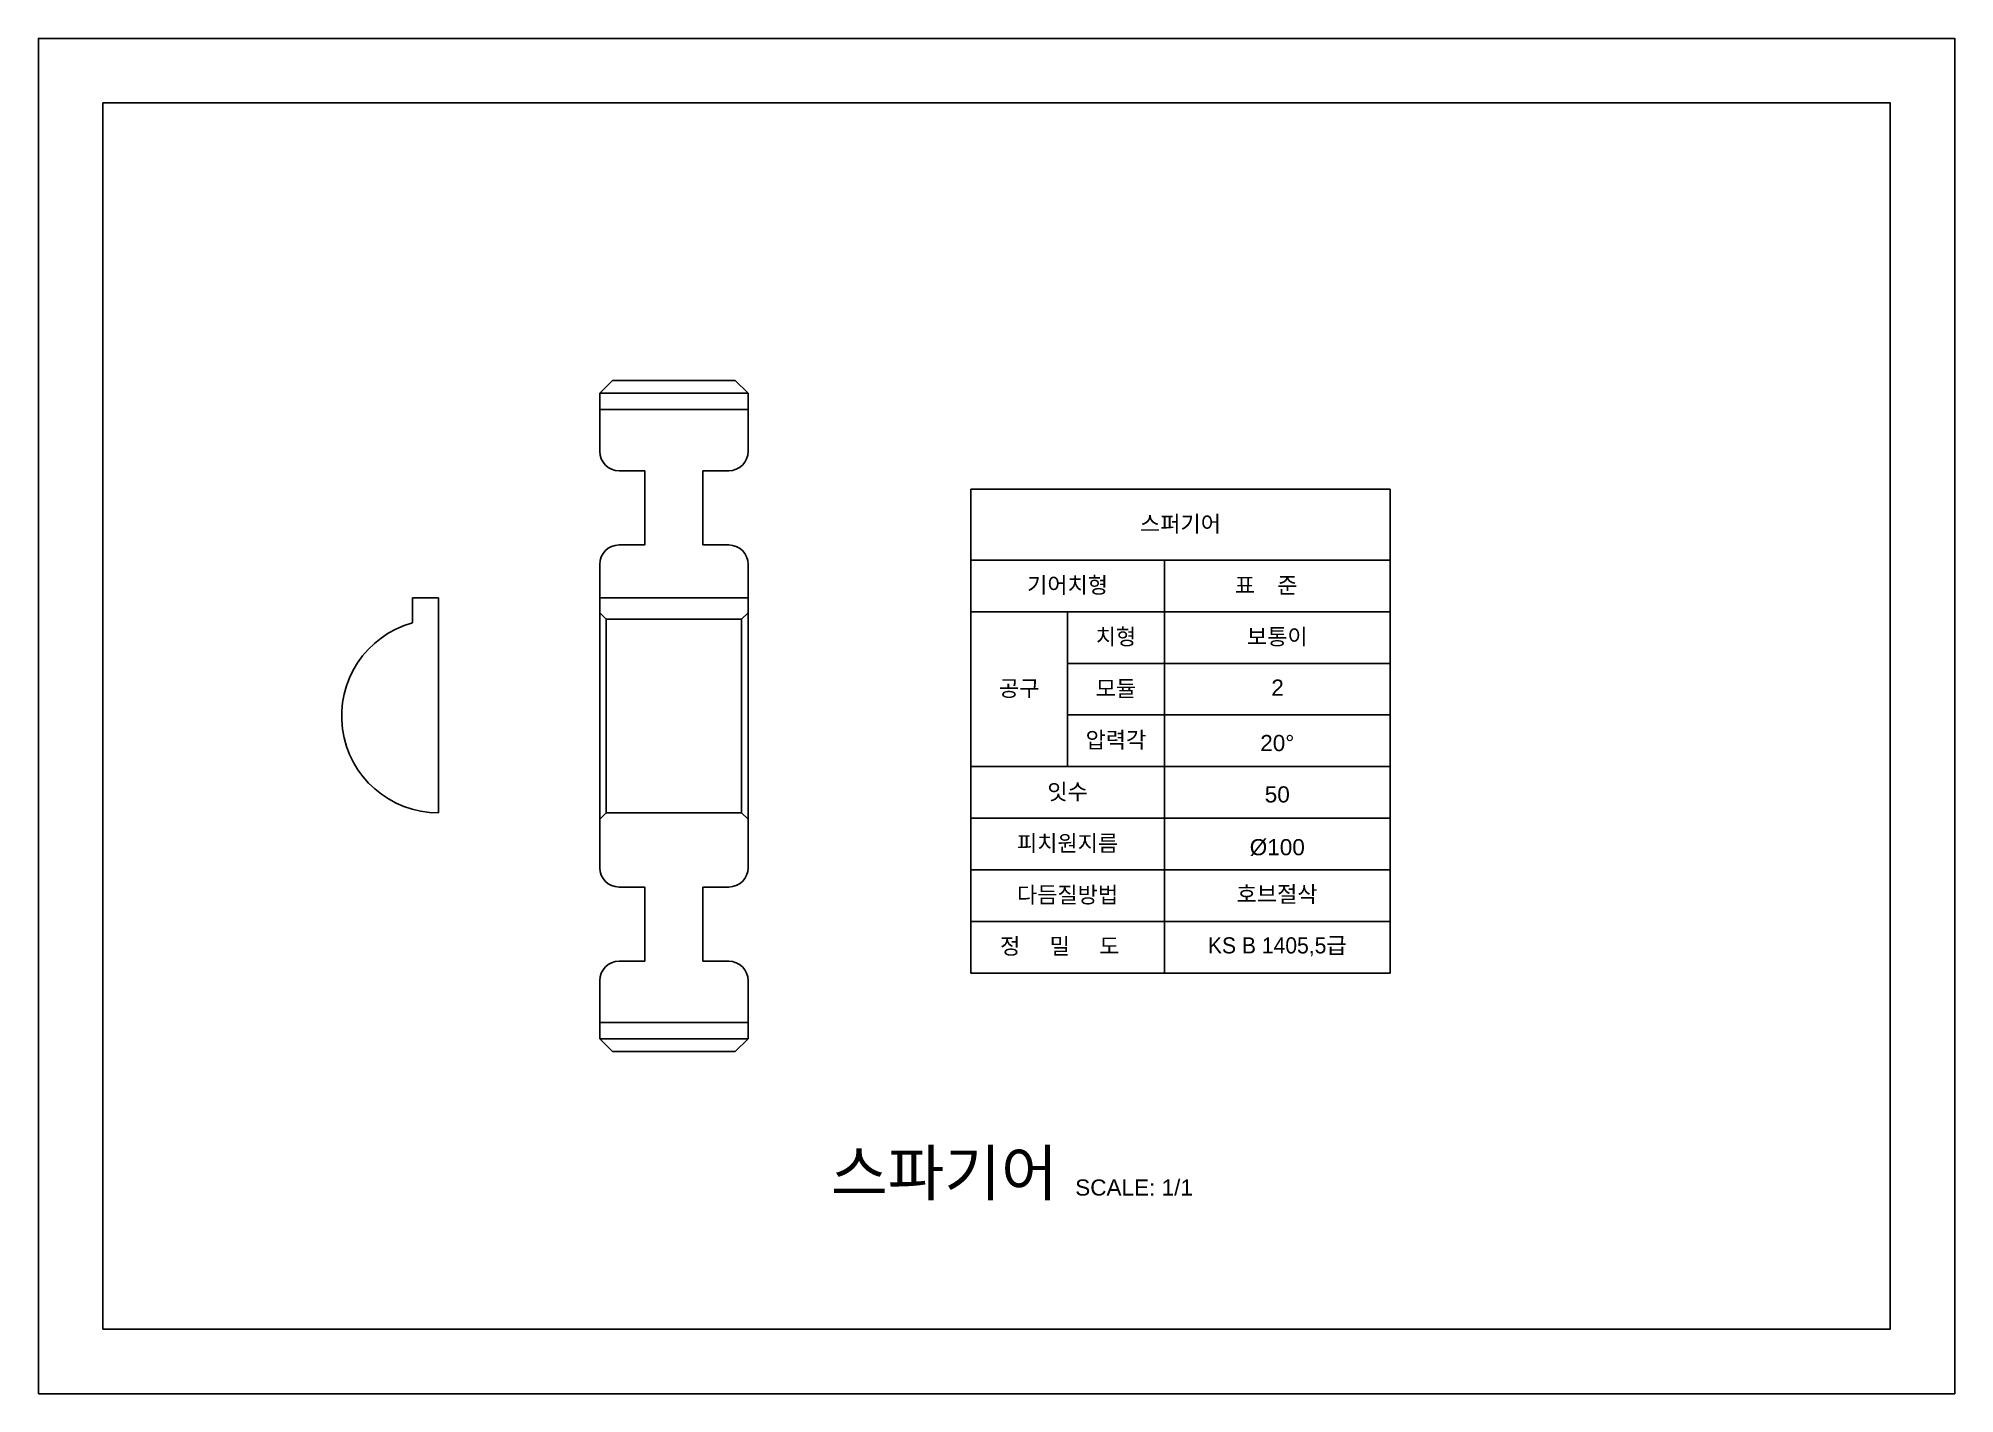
# Model space of a CAD drawing. Header units: millimetres. Extents: x 642 to 1452, y 1556 to 2230.
# Drawn here: x 787.6 to 1084.6, y 2019.8 to 2229.8 of the extents above; entities that cross this region are included whole.
import ezdxf

# ---------------------------------------------------------------- set-up
doc = ezdxf.new("R2010")
doc.units = ezdxf.units.MM
doc.styles.get("Standard").update_dxf_attribs({"font": 'arial.ttf'})

msp = doc.modelspace()

# ---------------------------------------------------------------- texts
at = {"char_height": 2.5, "attachment_point": 5}
for s, width, insert in [('\\pxqc;{\\fGulim|b0|i0|c129|p50;스퍼기어}', 65, (964.65, 2154.44)), ('\\pxqc;{\\fGulim|b0|i0|c129|p50;기어치형}', 30, (947.15, 2144.94)), ('\\pxqc;{\\fGulim|b0|i0|c129|p50;\\T2.1;표준}', 35, (979.65, 2144.94)), ('{\\fGulim|b0|i0|c129|p50;치형}', 15, (954.65, 2136.94)), ('\\pxqc;{\\fGulim|b0|i0|c129|p50;보통이}', 35, (979.65, 2136.94)), ('{\\fGulim|b0|i0|c129|p50;공구}', 2.5, (939.65, 2128.94)), ('{\\fGulim|b0|i0|c129|p50;모듈}', 15, (954.65, 2128.94)), ('\\pxqc;2', 35, (979.7, 2129.18)), ('{\\fGulim|b0|i0|c129|p50;압력각}', 15, (954.65, 2120.94)), ('\\pxqc;20%%D', 35, (979.65, 2120.58)), ('\\pxqc;{\\fGulim|b0|i0|c129|p50;잇수}', 30, (947.15, 2112.92)), ('\\pxqc;50', 35, (979.65, 2112.62)), ('\\pxqc;{\\fGulim|b0|i0|c129|p50;피치원지름}', 30, (947.15, 2104.93)), ('\\pxqc;%%C100', 35, (979.65, 2104.41)), ('{\\fGulim|b0|i0|c129|p50;다듬질방법}', 30, (947.15, 2096.94)), ('\\pxqc;{\\fGulim|b0|i0|c129|p50;호브절삭}', 35, (979.62, 2097.05)), ('{\\fGulim|b0|i0|c129|p50;\\T2.45;정밀도}', 30, (948.22, 2089.01)), ('\\pxqc;{\\fGulim|b0|i0|c129|p50;KS B 1405,5급}', 35, (979.65, 2089.01)), ('\\pxqc;{\\fGulim|b0|i0|c129|p50;\\H2.8x;스파기어\\fArial|b0|i0|c0|p34; }SCALE: 1/1', 110.9388, (938.53, 2053.6))]:
    msp.add_mtext_dynamic_manual_height_columns(s, width=width, gutter_width=12.5, heights=[0], dxfattribs=dict(at, insert=insert))

# ---------------------------------------------------------------- linework, layer by layer
for p, q in [((874.64, 2174.78), (876.64, 2176.78)), ((874.64, 2174.78), (874.64, 2165.78)), ((874.64, 2174.78), (897.64, 2174.78)), ((876.64, 2176.78), (895.64, 2176.78)), ((897.64, 2174.78), (895.64, 2176.78)), ((897.64, 2165.78), (897.64, 2174.78)), ((874.64, 2172.28), (897.64, 2172.28)), ((877.64, 2162.78), (881.64, 2162.78)), ((881.64, 2151.28), (881.64, 2162.78)), ((890.64, 2162.78), (894.64, 2162.78)), ((890.64, 2151.28), (890.64, 2162.78)), ((997.15, 2159.94), (932.15, 2159.94)), ((932.15, 2159.94), (932.15, 2084.94)), ((997.15, 2084.94), (997.15, 2159.94)), ((877.64, 2151.28), (881.64, 2151.28)), ((890.64, 2151.28), (894.64, 2151.28)), ((874.64, 2148.28), (874.64, 2139.78)), ((897.64, 2139.78), (897.64, 2148.28)), ((997.15, 2148.94), (932.15, 2148.94)), ((962.15, 2084.94), (962.15, 2148.94)), ((849.64, 2143.08), (845.64, 2143.08)), ((845.64, 2143.08), (845.64, 2139.24)), ((849.64, 2139.78), (849.64, 2143.08)), ((874.64, 2143.08), (897.64, 2143.08)), ((849.64, 2124.78), (849.64, 2139.78)), ((875.64, 2139.78), (874.64, 2140.78)), ((874.64, 2124.78), (874.64, 2139.78)), ((875.64, 2124.78), (875.64, 2139.78)), ((875.64, 2139.78), (896.64, 2139.78)), ((896.64, 2139.78), (897.64, 2140.78)), ((896.64, 2124.78), (896.64, 2139.78)), ((897.64, 2124.78), (897.64, 2139.78)), ((997.15, 2140.94), (932.15, 2140.94)), ((947.15, 2116.94), (947.15, 2140.94)), ((997.15, 2132.94), (947.15, 2132.94)), ((849.64, 2109.78), (849.64, 2124.78)), ((874.64, 2109.78), (874.64, 2124.78)), ((875.64, 2109.78), (875.64, 2124.78)), ((896.64, 2109.78), (896.64, 2124.78)), ((897.64, 2109.78), (897.64, 2124.78)), ((997.15, 2124.94), (947.15, 2124.94)), ((997.15, 2116.94), (932.15, 2116.94)), ((875.64, 2109.78), (874.64, 2108.78)), ((874.64, 2101.28), (874.64, 2109.78)), ((875.64, 2109.78), (896.64, 2109.78)), ((896.64, 2109.78), (897.64, 2108.78)), ((897.64, 2109.78), (897.64, 2101.28)), ((997.15, 2108.94), (932.15, 2108.94)), ((997.15, 2100.94), (932.15, 2100.94)), ((877.64, 2098.28), (881.64, 2098.28)), ((881.64, 2098.28), (881.64, 2086.78)), ((890.64, 2098.28), (890.64, 2086.78)), ((890.64, 2098.28), (894.64, 2098.28)), ((997.15, 2092.94), (932.15, 2092.94)), ((877.64, 2086.78), (881.64, 2086.78)), ((890.64, 2086.78), (894.64, 2086.78)), ((874.64, 2074.78), (874.64, 2083.78)), ((897.64, 2083.78), (897.64, 2074.78)), ((932.15, 2084.94), (997.15, 2084.94)), ((874.64, 2077.28), (897.64, 2077.28)), ((874.64, 2074.78), (897.64, 2074.78)), ((874.64, 2074.78), (876.64, 2072.78)), ((897.64, 2074.78), (895.64, 2072.78)), ((876.64, 2072.78), (895.64, 2072.78))]:
    msp.add_line(p, q)
for points in [[(787.64, 2019.78), (1084.64, 2019.78), (1084.64, 2229.78), (787.64, 2229.78)], [(797.64, 2029.78), (1074.64, 2029.78), (1074.64, 2219.78), (797.64, 2219.78)]]:
    msp.add_lwpolyline(points, close=True)
for centre, radius, start, end in [((877.64, 2165.78), 3, 180, 270), ((894.64, 2165.78), 3, 270, 0), ((877.64, 2148.28), 3, 90, 180), ((894.64, 2148.28), 3, 0, 90), ((849.64, 2124.78), 15, 105.466, 270), ((849.64, 2124.78), 15, 105.466, 270), ((877.64, 2101.28), 3, 180, 270), ((894.64, 2101.28), 3, 270, 0), ((877.64, 2083.78), 3, 90, 180), ((894.64, 2083.78), 3, 0, 90)]:
    msp.add_arc(centre, radius, start, end)

msp.set_redraw_order([(e.dxf.handle, doc.entitydb.next_handle()) for e in msp.query("TEXT MTEXT ATTDEF DIMENSION ARC_DIMENSION")])  # texts and dimensions are drawn at this point

doc.saveas('drawing.dxf')
